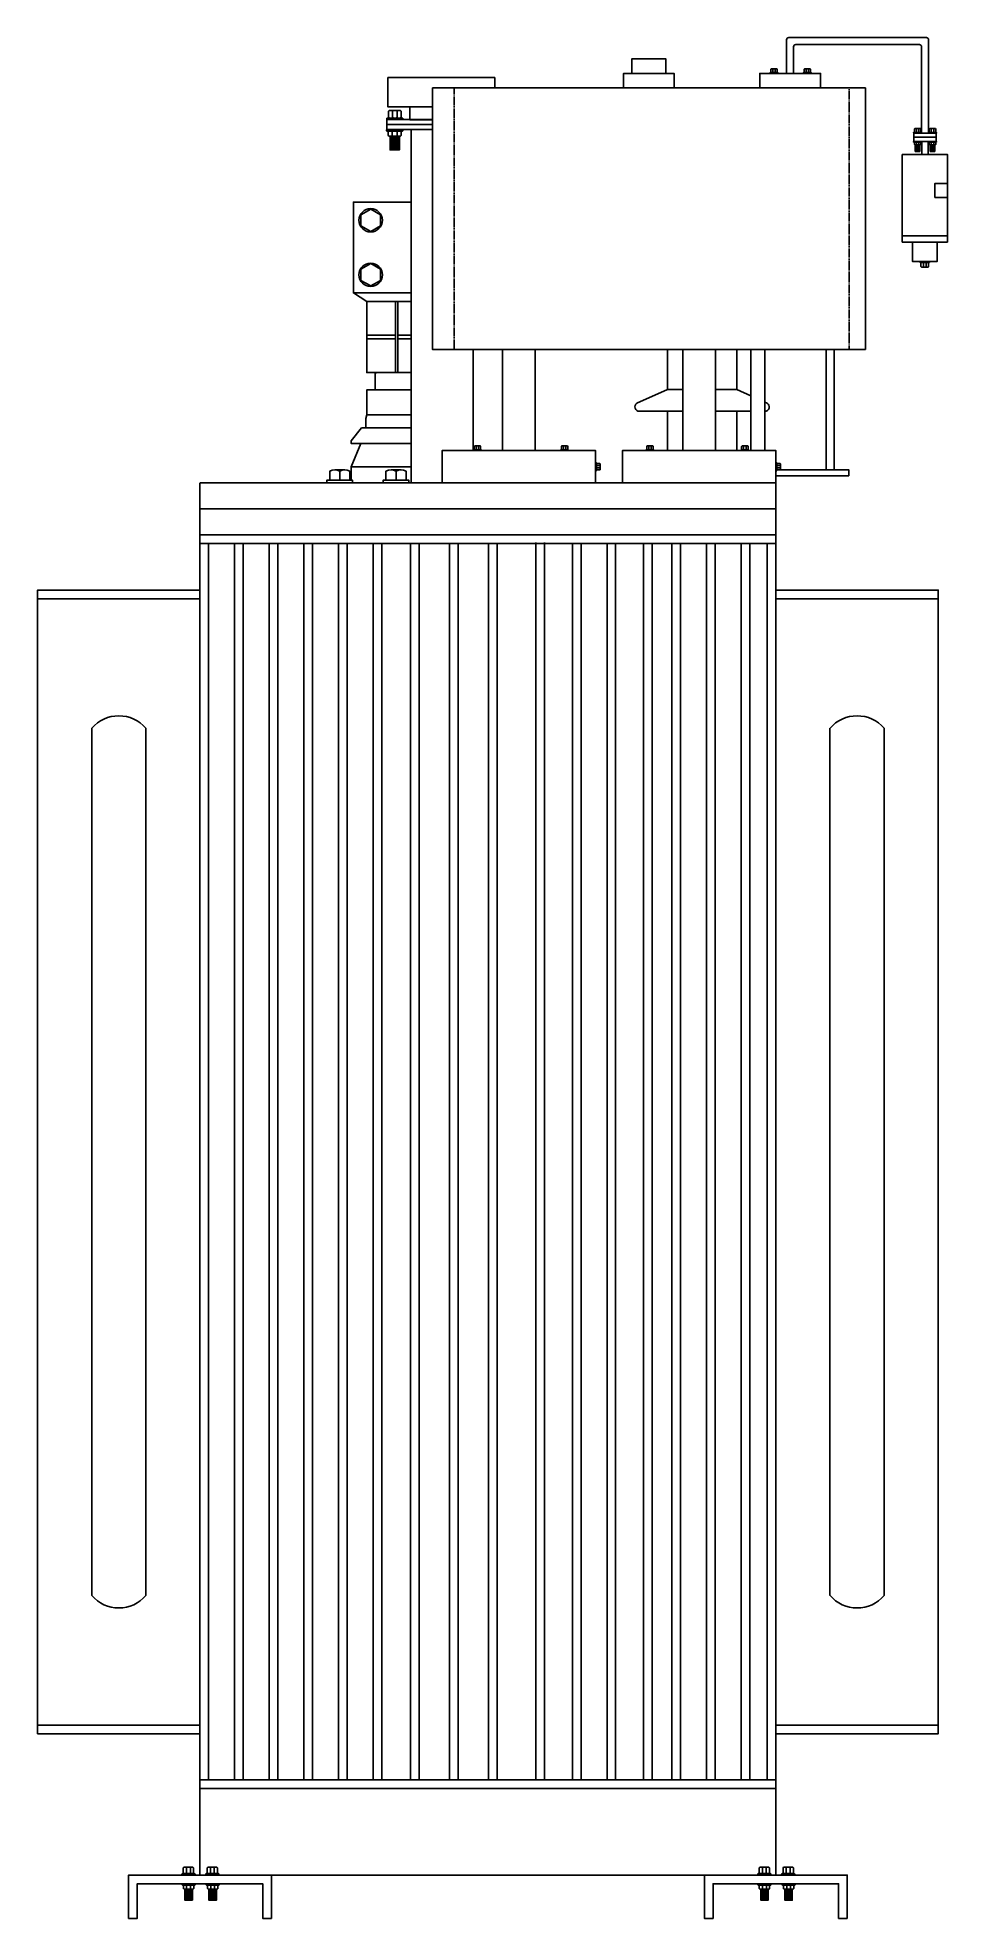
# Model space of a CAD drawing. Header units: millimetres. Extents: x 20927 to 53748, y 38421 to 54891.
# Drawn here: x 50075 to 51126, y 51488 to 53661 of the extents above; entities that cross this region are included whole.
import ezdxf

# ---------------------------------------------------------------- set-up
doc = ezdxf.new("R2010")
doc.units = ezdxf.units.MM
doc.linetypes.add('DASHEDX2', pattern=[1.5, 1, -0.5])
doc.layers.add('Btrans.', color=2, linetype='Continuous')
doc.layers.add('HIGHT', color=8, linetype='Continuous')

# ---------------------------------------------------------------- blocks, each defined once
blk = doc.blocks.new('A$C6F5A6055-flat-6')
at = {"layer": 'HIGHT'}
for p, q in [((0, 262.6), (0, 223.9)), ((161.5, 265.1), (2.5, 265.1)), ((155.8, 265.1), (161.5, 265.1)), ((164, 262.6), (164, 154.7)), ((8.1, 254.5), (8.1, 223.9)), ((153.3, 257), (10.6, 257)), ((155.8, 154.7), (155.8, 254.5)), ((147.1, 155.6), (155.5, 155.6)), ((155.5, 154.7), (147.1, 154.7)), ((155.5, 155.6), (147.5, 155.6)), ((147.6, 159.5), (148.1, 160)), ((147.6, 156.1), (147.6, 159.5)), ((148.1, 155.6), (147.6, 156.1)), ((148.1, 160), (149.9, 160)), ((148.1, 155.6), (154.6, 155.6)), ((149, 154.7), (153.7, 154.7)), ((149.5, 160), (149.9, 159.5)), ((149.9, 156.1), (149.5, 155.6)), ((149.9, 160), (152.7, 160)), ((150.4, 160), (149.9, 159.5)), ((149.9, 159.5), (149.9, 156.1)), ((149.9, 156.1), (150.4, 155.6)), ((152.2, 160), (152.7, 159.5)), ((152.7, 156.1), (152.2, 155.6)), ((152.7, 160), (154.6, 160)), ((153.2, 160), (152.7, 159.5)), ((152.7, 159.5), (152.7, 156.1)), ((152.7, 156.1), (153.2, 155.6)), ((154.6, 160), (155.1, 159.5)), ((155.1, 156.1), (154.6, 155.6)), ((155.1, 159.5), (155.1, 156.1)), ((164, 154.7), (155.8, 154.7)), ((164.3, 155.6), (172.7, 155.6)), ((172.7, 154.7), (164.3, 154.7)), ((172.7, 155.6), (164.7, 155.6)), ((164.8, 159.5), (165.3, 160)), ((164.8, 156.1), (164.8, 159.5)), ((165.3, 155.6), (164.8, 156.1)), ((165.3, 160), (167.1, 160)), ((165.3, 155.6), (171.8, 155.6)), ((166.2, 154.7), (170.9, 154.7)), ((166.7, 160), (167.1, 159.5)), ((167.1, 156.1), (166.7, 155.6)), ((167.6, 160), (167.1, 159.5)), ((167.1, 160), (169.9, 160)), ((167.1, 159.5), (167.1, 156.1)), ((167.1, 156.1), (167.6, 155.6)), ((169.4, 160), (169.9, 159.5)), ((169.9, 156.1), (169.4, 155.6)), ((170.4, 160), (169.9, 159.5)), ((169.9, 160), (171.8, 160)), ((169.9, 159.5), (169.9, 156.1)), ((169.9, 156.1), (170.4, 155.6)), ((171.8, 160), (172.3, 159.5)), ((172.3, 156.1), (171.8, 155.6)), ((172.3, 159.5), (172.3, 156.1)), ((147, 149.9), (172.7, 149.9)), ((147.1, 145.2), (155.5, 145.2)), ((155.5, 144.2), (147.1, 144.2)), ((147.2, 144.2), (155.1, 144.2)), ((147.6, 143.8), (148.1, 144.2)), ((147.6, 141.7), (147.6, 143.8)), ((148.1, 141.3), (147.6, 141.7)), ((154.6, 144.2), (148.1, 144.2)), ((149.9, 141.3), (148.1, 141.3)), ((148.6, 133.4), (148.6, 141.3)), ((154, 140.9), (148.6, 140.9)), ((154, 140.1), (148.6, 140.1)), ((154, 140.1), (148.6, 140.1)), ((154, 139.2), (148.6, 139.2)), ((154, 139.2), (148.6, 139.2)), ((154, 138.4), (148.6, 138.4)), ((154, 138.4), (148.6, 138.4)), ((154, 137.6), (148.6, 137.6)), ((154, 137.6), (148.6, 137.6)), ((154, 136.7), (148.6, 136.7)), ((154, 136.7), (148.6, 136.7)), ((154, 135.9), (148.6, 135.9)), ((154, 135.9), (148.6, 135.9)), ((154, 135.1), (148.6, 135.1)), ((154, 135.1), (148.6, 135.1)), ((154, 134.2), (148.6, 134.2)), ((154, 134.2), (148.6, 134.2)), ((154, 133.4), (148.6, 133.4)), ((153.7, 145.2), (149, 145.2)), ((149.9, 143.8), (149.5, 144.2)), ((149.5, 141.3), (149.9, 141.7)), ((149.9, 143.8), (150.4, 144.2)), ((149.9, 141.7), (149.9, 143.8)), ((150.4, 141.3), (149.9, 141.7)), ((152.7, 141.3), (149.9, 141.3)), ((152.7, 143.8), (152.2, 144.2)), ((152.2, 141.3), (152.7, 141.7)), ((152.7, 143.8), (153.2, 144.2)), ((152.7, 141.7), (152.7, 143.8)), ((153.2, 141.3), (152.7, 141.7)), ((154.6, 141.3), (152.7, 141.3)), ((154, 141.3), (154, 133.4)), ((154.6, 144.2), (155.1, 143.8)), ((155.1, 141.7), (154.6, 141.3)), ((155.1, 143.8), (155.1, 141.7)), ((156.3, 145.2), (156.3, 130.1)), ((163.5, 145.2), (163.5, 130.1)), ((164.3, 145.2), (172.7, 145.2)), ((172.7, 144.2), (164.3, 144.2)), ((164.4, 144.2), (172.3, 144.2)), ((164.8, 143.8), (165.3, 144.2)), ((164.8, 141.7), (164.8, 143.8)), ((165.3, 141.3), (164.8, 141.7)), ((171.8, 144.2), (165.3, 144.2)), ((167.1, 141.3), (165.3, 141.3)), ((165.8, 133.4), (165.8, 141.3)), ((171.2, 140.9), (165.8, 140.9)), ((171.2, 140.1), (165.8, 140.1)), ((171.2, 140.1), (165.8, 140.1)), ((171.2, 139.2), (165.8, 139.2)), ((171.2, 139.2), (165.8, 139.2)), ((171.2, 138.4), (165.8, 138.4)), ((171.2, 138.4), (165.8, 138.4)), ((171.2, 137.6), (165.8, 137.6)), ((171.2, 137.6), (165.8, 137.6)), ((171.2, 136.7), (165.8, 136.7)), ((171.2, 136.7), (165.8, 136.7)), ((171.2, 135.9), (165.8, 135.9)), ((171.2, 135.9), (165.8, 135.9)), ((171.2, 135.1), (165.8, 135.1)), ((171.2, 135.1), (165.8, 135.1)), ((171.2, 134.2), (165.8, 134.2)), ((171.2, 134.2), (165.8, 134.2)), ((171.2, 133.4), (165.8, 133.4)), ((170.9, 145.2), (166.2, 145.2)), ((167.1, 143.8), (166.7, 144.2)), ((166.7, 141.3), (167.1, 141.7)), ((167.1, 143.8), (167.6, 144.2)), ((167.1, 141.7), (167.1, 143.8)), ((167.6, 141.3), (167.1, 141.7)), ((169.9, 141.3), (167.1, 141.3)), ((169.9, 143.8), (169.4, 144.2)), ((169.4, 141.3), (169.9, 141.7)), ((169.9, 143.8), (170.4, 144.2)), ((169.9, 141.7), (169.9, 143.8)), ((170.4, 141.3), (169.9, 141.7)), ((171.8, 141.3), (169.9, 141.3)), ((171.2, 141.3), (171.2, 133.4)), ((171.8, 144.2), (172.3, 143.8)), ((172.3, 141.7), (171.8, 141.3)), ((172.3, 143.8), (172.3, 141.7)), ((164.6, 6.4), (154.5, 6.4)), ((154.5, 5.3), (164.6, 5.3)), ((164.6, 5.3), (155, 5.3)), ((155.7, 5.3), (155.1, 4.7)), ((155.1, 4.7), (155.1, 0.6)), ((155.1, 0.6), (155.7, 0)), ((155.7, 5.3), (163.5, 5.3)), ((156.8, 6.4), (162.4, 6.4)), ((157.9, 4.7), (157.4, 5.3)), ((157.4, 0), (157.9, 0.6)), ((157.9, 4.7), (158.5, 5.3)), ((157.9, 0.6), (157.9, 4.7)), ((158.5, 0), (157.9, 0.6)), ((161.2, 4.7), (160.7, 5.3)), ((160.7, 0), (161.2, 0.6)), ((161.2, 4.7), (161.8, 5.3)), ((161.2, 0.6), (161.2, 4.7)), ((161.8, 0), (161.2, 0.6)), ((164, 4.7), (163.5, 5.3)), ((163.5, 0), (164, 0.6)), ((164, 0.6), (164, 4.7)), ((155.7, 0), (157.9, 0)), ((157.9, 0), (161.2, 0)), ((161.2, 0), (163.5, 0))]:
    blk.add_line(p, q, dxfattribs=at)
for points in [[(147, 154.7), (172.7, 154.7), (172.7, 145.2), (147, 145.2)], [(133.6, 130.1), (185.6, 130.1), (185.6, 36), (133.6, 36)], [(133.6, 36), (185.6, 36), (185.6, 36), (133.6, 36)], [(133.6, 36), (185.6, 36), (185.6, 28.8), (133.6, 28.8)], [(145.2, 28.8), (173.9, 28.8), (173.9, 6.4), (145.2, 6.4)]]:
    blk.add_lwpolyline(points, close=True, dxfattribs=at)
blk.add_lwpolyline([(185.6, 80.5), (171.3, 80.5), (171.3, 96.7), (185.6, 96.7)], dxfattribs=at)
for centre, radius, start, end in [((2.5, 262.6), 2.5, 90, 180), ((161.5, 262.6), 2.5, 0, 90), ((10.6, 254.5), 2.5, 90, 180), ((153.3, 254.5), 2.5, 0, 90), ((147, 155.2), 0.473, 82.7348, 277.2652), ((155.6, 155.2), 0.473, 262.7348, 97.2652), ((164.2, 155.2), 0.473, 82.7348, 277.2652), ((172.8, 155.2), 0.473, 262.7348, 97.2652), ((147, 144.7), 0.473, 82.7348, 277.2652), ((155.6, 144.7), 0.473, 262.7348, 97.2652), ((164.2, 144.7), 0.473, 82.7348, 277.2652), ((172.8, 144.7), 0.473, 262.7348, 97.2652), ((154.4, 5.8), 0.567, 82.7348, 277.2652), ((164.7, 5.8), 0.567, 262.7348, 97.2652)]:
    blk.add_arc(centre, radius, start, end, dxfattribs=at)

msp = doc.modelspace()

# ---------------------------------------------------------------- linework, layer by layer
at = {"layer": 'Btrans.'}
for p, q in [((50262.6, 53146.6), (50262.6, 51537.5)), ((50927.7, 53146.6), (50262.7, 53146.6)), ((50927.6, 53146.6), (50927.6, 51537.5)), ((50927.6, 53116.6), (50262.6, 53116.6)), ((50927.6, 53086.6), (50262.6, 53086.6)), ((50927.6, 53076.6), (50262.6, 53076.6)), ((50262.6, 53012.8), (50075.1, 53012.8)), ((51115.1, 53012.8), (50927.6, 53012.8)), ((50075.1, 51711), (50262.6, 51711)), ((50927.6, 51711), (51115.1, 51711)), ((50262.6, 51647.5), (50927.6, 51647.5)), ((50262.6, 51637.5), (50927.6, 51637.5))]:
    msp.add_line(p, q, dxfattribs=at)
for points in [[(50262.6, 53022.8), (50075.1, 53022.8), (50075.1, 51701), (50262.6, 51701)], [(50927.6, 51701), (51115.1, 51701), (51115.1, 53022.8), (50927.6, 53022.8)], [(50345.1, 51537.5), (50345.1, 51487.5), (50335.1, 51487.5), (50335.1, 51527.5), (50190.1, 51527.5), (50190.1, 51487.5), (50180.1, 51487.5), (50180.1, 51537.5), (51010.1, 51537.5), (51010.1, 51487.5)], [(50845.1, 51537.5), (50845.1, 51487.5), (50855.1, 51487.5), (50855.1, 51527.5), (51000.1, 51527.5), (51000.1, 51487.5), (51010.1, 51487.5)]]:
    msp.add_lwpolyline(points, dxfattribs=at)
at = {"layer": 'HIGHT'}
for p, q in [((50924.1, 53624.8), (50924.1, 53621.4)), ((50926.9, 53624.8), (50926.9, 53621.4)), ((50962.6, 53624.8), (50962.6, 53621.4)), ((50965.4, 53624.8), (50965.4, 53621.4)), ((50485.8, 53577.2), (50484.8, 53576.2)), ((50484.8, 53569.4), (50485.8, 53568.4)), ((50491.3, 53577.2), (50490.4, 53576.2)), ((50490.4, 53569.4), (50491.3, 53568.4)), ((50492.9, 53546.6), (50482.1, 53546.6)), ((50492.9, 53544.9), (50482.1, 53544.9)), ((50492.9, 53543.2), (50482.1, 53543.2)), ((50492.9, 53541.5), (50482.1, 53541.5)), ((50484.7, 53552.3), (50485.7, 53553.2)), ((50485.7, 53547.3), (50484.7, 53548.2)), ((50490.2, 53552.3), (50491.2, 53553.2)), ((50491.2, 53547.3), (50490.2, 53548.2)), ((50492.9, 53539.9), (50482.1, 53539.9)), ((50492.9, 53538.2), (50482.1, 53538.2)), ((50492.9, 53536.5), (50482.1, 53536.5)), ((50492.9, 53534.8), (50482.1, 53534.8)), ((50492.9, 53533.2), (50482.1, 53533.2)), ((50455.2, 53356.2), (50439.7, 53366.2)), ((50488.2, 53356.2), (50488.2, 53274.2)), ((50491.2, 53356.2), (50491.2, 53274.2)), ((50455.2, 53317.3), (50488.2, 53317.3)), ((50455.2, 53313.2), (50488.2, 53313.2)), ((50491.2, 53317.3), (50506.6, 53317.3)), ((50491.2, 53313.2), (50506.6, 53313.2)), ((50882.4, 53254.5), (50857.8, 53254.5)), ((50802.4, 53184.1), (50802.4, 53229.5)), ((50898.7, 53229.5), (50857.8, 53229.5)), ((50882.4, 53184.1), (50882.4, 53229.5)), ((50581.2, 53189.4), (50581.6, 53188.9)), ((50581.6, 53185.5), (50581.2, 53185)), ((50584.9, 53189.4), (50584.4, 53188.9)), ((50584.4, 53185.5), (50584.9, 53185)), ((50681.8, 53189.4), (50682.2, 53188.9)), ((50682.2, 53185.5), (50681.8, 53185)), ((50685.5, 53189.4), (50685, 53188.9)), ((50685, 53185.5), (50685.5, 53185)), ((50780.3, 53189.4), (50780.8, 53188.9)), ((50780.8, 53185.5), (50780.3, 53185)), ((50784, 53189.4), (50783.6, 53188.9)), ((50783.6, 53185.5), (50784, 53185)), ((50890, 53189.4), (50890.4, 53188.9)), ((50890.4, 53185.5), (50890, 53185)), ((50893.7, 53189.4), (50893.2, 53188.9)), ((50893.2, 53185.5), (50893.7, 53185)), ((50418.2, 53161.7), (50429.7, 53161.7)), ((50437.2, 53165.2), (50437.2, 53149.9)), ((50483.2, 53161.7), (50494.7, 53161.7)), ((50489, 53149.9), (50489, 53160.1)), ((50720.9, 53166.7), (50720.5, 53167.2)), ((50720.9, 53164), (50720.5, 53163.5)), ((50724.8, 53167.2), (50724.4, 53166.7)), ((50724.8, 53163.5), (50724.4, 53164)), ((50929.1, 53166.7), (50928.7, 53167.2)), ((50929.1, 53164), (50928.7, 53163.5)), ((50933.1, 53167.2), (50932.6, 53166.7)), ((50933.1, 53163.5), (50932.6, 53164)), ((50272.6, 53076.6), (50272.6, 51647.2)), ((50302.6, 53076.6), (50302.6, 51647.2)), ((50312.6, 53076.6), (50312.6, 51647.2)), ((50342.6, 53076.6), (50342.6, 51647.2)), ((50352.6, 53076.6), (50352.6, 51647.2)), ((50382.6, 53076.6), (50382.6, 51647.2)), ((50392.6, 53076.6), (50392.6, 51647.2)), ((50422.6, 53076.6), (50422.6, 51647.2)), ((50432.6, 53076.6), (50432.6, 51647.2)), ((50462.6, 53076.6), (50462.6, 51647.2)), ((50472.6, 53076.6), (50472.6, 51647.2)), ((50505.6, 53076.6), (50505.6, 51647.2)), ((50515.6, 53076.6), (50515.6, 51647.2)), ((50550.6, 53076.6), (50550.6, 51647.2)), ((50560.6, 53076.6), (50560.6, 51647.2)), ((50595.6, 53076.6), (50595.6, 51647.2)), ((50605.6, 53076.6), (50605.6, 51647.2)), ((50650.6, 53077.7), (50650.6, 51648.2)), ((50660.6, 53077.7), (50660.6, 51648.2)), ((50692.6, 53076.6), (50692.6, 51647.2)), ((50702.6, 53076.6), (50702.6, 51647.2)), ((50732.6, 53076.6), (50732.6, 51647.2)), ((50742.6, 53076.6), (50742.6, 51647.2)), ((50774.6, 53076.6), (50774.6, 51647.2)), ((50784.6, 53076.6), (50784.6, 51647.2)), ((50807.6, 53076.6), (50807.6, 51647.2)), ((50817.6, 53076.6), (50817.6, 51647.2)), ((50847.6, 53076.6), (50847.6, 51647.2)), ((50857.6, 53076.6), (50857.6, 51647.2)), ((50887.6, 53076.6), (50887.6, 51647.2)), ((50897.6, 53076.6), (50897.6, 51647.2)), ((50917.6, 53076.6), (50917.6, 51647.2)), ((50137.6, 52863.1), (50137.6, 51860.7)), ((50200.1, 51860.7), (50200.1, 52863.1)), ((50990.1, 52863.1), (50990.1, 51860.7)), ((51052.6, 51860.7), (51052.6, 52863.1)), ((50252.2, 51546.7), (50251.5, 51545.9)), ((50273.9, 51546.7), (50274.6, 51545.9)), ((50278.3, 51546.7), (50279.1, 51545.9)), ((50938.9, 51546.7), (50939.6, 51545.9)), ((50943.3, 51546.7), (50944.1, 51545.9)), ((50253.8, 51520.7), (50245.1, 51520.7)), ((50247, 51540.1), (50246.3, 51539.3)), ((50247.2, 51522), (50247.2, 51525.3)), ((50251.7, 51525.3), (50250.9, 51526)), ((50250.9, 51521.3), (50251.7, 51522)), ((50251.5, 51540.1), (50252.2, 51539.3)), ((50281.6, 51520.6), (50273, 51520.6)), ((50275.1, 51525.2), (50275.8, 51525.9)), ((50275.8, 51521.2), (50275.1, 51521.9)), ((50279.5, 51521.9), (50279.5, 51525.2)), ((50918.8, 51520.7), (50910.1, 51520.7)), ((50912, 51540.1), (50911.3, 51539.3)), ((50912.2, 51525.3), (50913, 51526)), ((50913, 51521.3), (50912.2, 51522)), ((50916.5, 51540.1), (50917.2, 51539.3)), ((50916.7, 51522), (50916.7, 51525.3)), ((50946.6, 51520.6), (50938, 51520.6)), ((50940.1, 51525.2), (50940.8, 51525.9)), ((50940.8, 51521.2), (50940.1, 51521.9)), ((50944.5, 51521.9), (50944.5, 51525.2)), ((50253.8, 51519.4), (50245.1, 51519.4)), ((50253.8, 51518), (50245.1, 51518)), ((50253.8, 51516.7), (50245.1, 51516.7)), ((50253.8, 51515.4), (50245.1, 51515.4)), ((50253.8, 51514), (50245.1, 51514)), ((50253.8, 51512.7), (50245.1, 51512.7)), ((50253.8, 51511.3), (50245.1, 51511.3)), ((50253.8, 51510), (50245.1, 51510)), ((50281.6, 51519.3), (50273, 51519.3)), ((50281.6, 51517.9), (50273, 51517.9)), ((50281.6, 51516.6), (50273, 51516.6)), ((50281.6, 51515.2), (50273, 51515.2)), ((50281.6, 51513.9), (50273, 51513.9)), ((50281.6, 51512.6), (50273, 51512.6)), ((50281.6, 51511.2), (50273, 51511.2)), ((50281.6, 51509.9), (50273, 51509.9)), ((50918.8, 51519.4), (50910.1, 51519.4)), ((50918.8, 51518), (50910.1, 51518)), ((50918.8, 51516.7), (50910.1, 51516.7)), ((50918.8, 51515.4), (50910.1, 51515.4)), ((50918.8, 51514), (50910.1, 51514)), ((50918.8, 51512.7), (50910.1, 51512.7)), ((50918.8, 51511.3), (50910.1, 51511.3)), ((50918.8, 51510), (50910.1, 51510)), ((50946.6, 51519.3), (50938, 51519.3)), ((50946.6, 51517.9), (50938, 51517.9)), ((50946.6, 51516.6), (50938, 51516.6)), ((50946.6, 51515.2), (50938, 51515.2)), ((50946.6, 51513.9), (50938, 51513.9)), ((50946.6, 51512.6), (50938, 51512.6)), ((50946.6, 51511.2), (50938, 51511.2)), ((50946.6, 51509.9), (50938, 51509.9))]:
    msp.add_line(p, q, dxfattribs=at)
at = {"layer": 'HIGHT', "linetype": 'DASHEDX2'}
for p, q in [((50556, 53603.2), (50556, 53300.9)), ((51012.2, 53300.9), (51012.2, 53603.2))]:
    msp.add_line(p, q, dxfattribs=at)
at = {"layer": 'HIGHT'}
for points in [[(50800.7, 53619.9), (50800.7, 53636.7), (50761.2, 53636.7), (50761.2, 53619.9)], [(50531, 53581.2), (50479.7, 53581.2), (50479.7, 53615.2), (50602.9, 53615.2), (50602.9, 53603.2)], [(50810.1, 53603.2), (50810.1, 53619.9), (50751.8, 53619.9), (50751.8, 53603.2)], [(50909, 53603.2), (50909, 53619.9), (50979.3, 53619.9), (50979.3, 53603.2)], [(50922.3, 53620.9), (50921.8, 53621.4), (50921.8, 53624.8), (50922.3, 53625.3), (50928.8, 53625.3), (50929.2, 53624.8), (50929.2, 53621.4), (50928.8, 53620.9)], [(50924.6, 53625.3), (50924.1, 53624.8), (50923.7, 53625.3)], [(50924.6, 53620.9), (50924.1, 53621.4), (50923.7, 53620.9)], [(50926.4, 53625.3), (50926.9, 53624.8), (50927.4, 53625.3)], [(50927.4, 53620.9), (50926.9, 53621.4), (50926.4, 53620.9)], [(50960.7, 53620.9), (50960.3, 53621.4), (50960.3, 53624.8), (50960.7, 53625.3), (50967.2, 53625.3), (50967.7, 53624.8), (50967.7, 53621.4), (50967.2, 53620.9)], [(50963.1, 53625.3), (50962.6, 53624.8), (50962.1, 53625.3)], [(50963.1, 53620.9), (50962.6, 53621.4), (50962.1, 53620.9)], [(50964.9, 53625.3), (50965.4, 53624.8), (50965.8, 53625.3)], [(50965.8, 53620.9), (50965.4, 53621.4), (50964.9, 53620.9)], [(50531, 53555.3), (50478.4, 53555.3), (50478.4, 53566.6), (50531, 53566.6)], [(50481.1, 53568.4), (50480.1, 53569.4), (50480.1, 53576.2), (50481.1, 53577.2), (50494.1, 53577.2), (50495, 53576.2), (50495, 53569.4), (50494.1, 53568.4)], [(50483.9, 53577.2), (50484.8, 53576.2), (50484.8, 53569.4), (50483.9, 53568.4)], [(50489.4, 53577.2), (50490.4, 53576.2), (50490.4, 53569.4), (50489.4, 53568.4)], [(50531, 53566.5), (50504.9, 53566.5), (50504.9, 53581.2)], [(50478.4, 53560.9), (50531, 53560.9)], [(50494, 53553.2), (50494.9, 53552.3), (50494.9, 53548.2), (50494, 53547.3), (50481, 53547.3), (50480, 53548.2), (50480, 53552.3), (50481, 53553.2)], [(50492.9, 53547.3), (50492.9, 53531.5), (50482.1, 53531.5), (50482.1, 53547.3)], [(50483.8, 53547.3), (50484.7, 53548.2), (50484.7, 53552.3), (50483.8, 53553.2)], [(50489.3, 53547.3), (50490.2, 53548.2), (50490.2, 53552.3), (50489.3, 53553.2)], [(50542.2, 53146.6), (50542.2, 53184.1), (50719.5, 53184.1), (50719.5, 53146.6), (50506.6, 53146.6), (50506.6, 53555.3)], [(50506.6, 53471.2), (50439.7, 53471.2), (50439.7, 53366.2), (50506.6, 53366.2)], [(50506.6, 53356.2), (50455.2, 53356.2), (50455.2, 53274.2), (50506.6, 53274.2)], [(50577.9, 53300.9), (50577.9, 53184.1)], [(50612.1, 53300.9), (50612.1, 53184.1)], [(50649.6, 53184.1), (50649.6, 53300.9)], [(50802.4, 53300.9), (50802.4, 53254.5), (50820.3, 53254.5)], [(50820.3, 53300.9), (50820.3, 53184.1)], [(50857.8, 53184.1), (50857.8, 53300.9)], [(50898.7, 53247.2), (50882.4, 53254.5), (50882.4, 53300.9)], [(50898.7, 53184.1), (50898.7, 53300.9)], [(50914.8, 53300.9), (50914.8, 53184.1)], [(50985.5, 53161.8), (50985.5, 53300.9)], [(50995.1, 53300.9), (50995.1, 53161.8)], [(50466, 53274.2), (50464.7, 53272.9), (50464.7, 53254.2)], [(50506.6, 53254.1), (50455.2, 53254.2), (50455.2, 53225.2), (50506.6, 53225.2)], [(50455.2, 53225.2), (50454.2, 53221.2), (50454.2, 53210.2)], [(50506.6, 53192.2), (50437.2, 53192.2), (50437.2, 53195.2), (50449.2, 53210.2), (50506.6, 53210.2)], [(50448.2, 53192.2), (50437.2, 53165.2), (50506.6, 53165.2)], [(50579.8, 53185), (50579.3, 53185.5), (50579.3, 53188.9), (50579.8, 53189.4), (50586.3, 53189.4), (50586.7, 53188.9), (50586.7, 53185.5), (50586.3, 53185)], [(50582.1, 53189.4), (50581.6, 53188.9), (50581.6, 53185.5), (50582.1, 53185)], [(50583.9, 53189.4), (50584.4, 53188.9), (50584.4, 53185.5), (50583.9, 53185)], [(50680.4, 53185), (50679.9, 53185.5), (50679.9, 53188.9), (50680.4, 53189.4), (50686.9, 53189.4), (50687.3, 53188.9), (50687.3, 53185.5), (50686.9, 53185)], [(50682.7, 53189.4), (50682.2, 53188.9), (50682.2, 53185.5), (50682.7, 53185)], [(50684.5, 53189.4), (50685, 53188.9), (50685, 53185.5), (50684.5, 53185)], [(50778.9, 53185), (50778.5, 53185.5), (50778.5, 53188.9), (50778.9, 53189.4), (50785.5, 53189.4), (50785.9, 53188.9), (50785.9, 53185.5), (50785.5, 53185)], [(50781.3, 53189.4), (50780.8, 53188.9), (50780.8, 53185.5), (50781.3, 53185)], [(50783.1, 53189.4), (50783.6, 53188.9), (50783.6, 53185.5), (50783.1, 53185)], [(50888.6, 53185), (50888.1, 53185.5), (50888.1, 53188.9), (50888.6, 53189.4), (50895.1, 53189.4), (50895.6, 53188.9), (50895.6, 53185.5), (50895.1, 53185)], [(50890.9, 53189.4), (50890.4, 53188.9), (50890.4, 53185.5), (50890.9, 53185)], [(50892.7, 53189.4), (50893.2, 53188.9), (50893.2, 53185.5), (50892.7, 53185)], [(50409.2, 53146.6), (50409.2, 53149.9), (50438.7, 53149.9), (50438.7, 53146.6)], [(50474.2, 53146.6), (50474.2, 53149.9), (50503.7, 53149.9), (50503.7, 53146.6)], [(50720.5, 53168.6), (50720.9, 53169.1), (50724.4, 53169.1), (50724.8, 53168.6), (50724.8, 53162.1), (50724.4, 53161.6), (50720.9, 53161.6), (50720.5, 53162.1)], [(50724.8, 53166.3), (50724.4, 53166.7), (50720.9, 53166.7), (50720.5, 53166.3)], [(50724.8, 53164.4), (50724.4, 53164), (50720.9, 53164), (50720.5, 53164.4)], [(50927.7, 53161.8), (51011.8, 53161.8), (51011.8, 53155), (50927.7, 53155)], [(50928.7, 53168.6), (50929.1, 53169.1), (50932.6, 53169.1), (50933.1, 53168.6), (50933.1, 53162.1), (50932.6, 53161.6), (50929.1, 53161.6), (50928.7, 53162.1)], [(50933.1, 53166.3), (50932.6, 53166.7), (50929.1, 53166.7), (50928.7, 53166.3)], [(50933.1, 53164.4), (50932.6, 53164), (50929.1, 53164), (50928.7, 53164.4)], [(50244, 51539.3), (50243.3, 51540.1), (50243.3, 51545.9), (50244, 51546.7), (50254.5, 51546.7), (50255.2, 51545.9), (50255.2, 51540.1), (50254.5, 51539.3)], [(50246.3, 51546.7), (50247, 51545.9), (50247.8, 51546.7)], [(50247, 51545.9), (50247, 51540.1), (50247.8, 51539.3)], [(50250.7, 51546.7), (50251.5, 51545.9), (50251.5, 51540.1), (50250.7, 51539.3)], [(50271.6, 51539.3), (50270.9, 51540.1), (50270.9, 51545.9), (50271.6, 51546.7), (50282.1, 51546.7), (50282.8, 51545.9), (50282.8, 51540.1), (50282.1, 51539.3)], [(50275.4, 51546.7), (50274.6, 51545.9), (50274.6, 51540.1)], [(50279.8, 51546.7), (50279.1, 51545.9), (50279.1, 51540.1)], [(50909, 51539.3), (50908.3, 51540.1), (50908.3, 51545.9), (50909, 51546.7), (50919.5, 51546.7), (50920.2, 51545.9), (50920.2, 51540.1), (50919.5, 51539.3)], [(50911.3, 51546.7), (50912, 51545.9), (50912.8, 51546.7)], [(50912, 51545.9), (50912, 51540.1), (50912.8, 51539.3)], [(50915.7, 51546.7), (50916.5, 51545.9), (50917.2, 51546.7)], [(50916.5, 51545.9), (50916.5, 51540.1), (50915.7, 51539.3)], [(50936.6, 51539.3), (50935.9, 51540.1), (50935.9, 51545.9), (50936.6, 51546.7), (50947.1, 51546.7), (50947.8, 51545.9), (50947.8, 51540.1), (50947.1, 51539.3)], [(50940.4, 51546.7), (50939.6, 51545.9), (50939.6, 51540.1)], [(50944.8, 51546.7), (50944.1, 51545.9), (50944.1, 51540.1)], [(50254.7, 51526), (50255.4, 51525.3), (50255.4, 51522), (50254.7, 51521.3), (50244.2, 51521.3), (50243.5, 51522), (50243.5, 51525.3), (50244.2, 51526)], [(50253.8, 51521.3), (50253.8, 51508.7), (50245.1, 51508.7), (50245.1, 51521.3)], [(50246.5, 51526), (50247.2, 51525.3), (50248, 51526)], [(50248, 51521.3), (50247.2, 51522), (50246.5, 51521.3)], [(50252.4, 51521.3), (50251.7, 51522), (50251.7, 51525.3), (50252.4, 51526)], [(50282.5, 51525.9), (50283.3, 51525.2), (50283.3, 51521.9), (50282.5, 51521.2), (50272.1, 51521.2), (50271.3, 51521.9), (50271.3, 51525.2), (50272.1, 51525.9)], [(50281.6, 51521.2), (50281.6, 51508.5), (50273, 51508.5), (50273, 51521.2)], [(50275.4, 51539.3), (50274.6, 51540.1), (50273.9, 51539.3)], [(50274.3, 51521.2), (50275.1, 51521.9), (50275.1, 51525.2), (50274.3, 51525.9)], [(50278.3, 51539.3), (50279.1, 51540.1), (50279.8, 51539.3)], [(50278.8, 51525.9), (50279.5, 51525.2), (50280.3, 51525.9)], [(50280.3, 51521.2), (50279.5, 51521.9), (50278.8, 51521.2)], [(50919.7, 51526), (50920.4, 51525.3), (50920.4, 51522), (50919.7, 51521.3), (50909.2, 51521.3), (50908.5, 51522), (50908.5, 51525.3), (50909.2, 51526)], [(50918.8, 51521.3), (50918.8, 51508.7), (50910.1, 51508.7), (50910.1, 51521.3)], [(50911.5, 51521.3), (50912.2, 51522), (50912.2, 51525.3), (50911.5, 51526)], [(50915.9, 51526), (50916.7, 51525.3), (50917.4, 51526)], [(50917.4, 51521.3), (50916.7, 51522), (50915.9, 51521.3)], [(50947.5, 51525.9), (50948.3, 51525.2), (50948.3, 51521.9), (50947.5, 51521.2), (50937.1, 51521.2), (50936.3, 51521.9), (50936.3, 51525.2), (50937.1, 51525.9)], [(50946.6, 51521.2), (50946.6, 51508.5), (50938, 51508.5), (50938, 51521.2)], [(50940.4, 51539.3), (50939.6, 51540.1), (50938.9, 51539.3)], [(50939.3, 51521.2), (50940.1, 51521.9), (50940.1, 51525.2), (50939.3, 51525.9)], [(50943.3, 51539.3), (50944.1, 51540.1), (50944.8, 51539.3)], [(50943.8, 51525.9), (50944.5, 51525.2), (50945.3, 51525.9)], [(50945.3, 51521.2), (50944.5, 51521.9), (50943.8, 51521.2)]]:
    msp.add_lwpolyline(points, dxfattribs=at)
for points in [[(50921.3, 53619.9, -1.135579), (50921.3, 53620.9), (50929.7, 53620.9, -1.135579), (50929.7, 53619.9)], [(50968.2, 53619.9, 1.135579), (50968.2, 53620.9), (50959.8, 53620.9, 1.135579), (50959.8, 53619.9)], [(50496, 53566.6, 1.135579), (50496, 53568.4), (50479.2, 53568.4, 1.135579), (50479.2, 53566.6)], [(50802.4, 53254.5), (50767.2, 53238.8, 0.753517), (50769.9, 53229.5), (50820.3, 53229.5)], [(50914.8, 53229.5), (50914.9, 53229.5, 0.753517), (50917.5, 53238.8), (50914.8, 53240)], [(50578.8, 53184.1, -1.135579), (50578.8, 53185), (50587.2, 53185, -1.135579), (50587.2, 53184.1)], [(50687.8, 53184.1, 1.135579), (50687.8, 53185), (50679.4, 53185, 1.135579), (50679.4, 53184.1)], [(50786.4, 53184.1, 1.135579), (50786.4, 53185), (50778, 53185, 1.135579), (50778, 53184.1)], [(50887.6, 53184.1, -1.135579), (50887.6, 53185), (50896, 53185, -1.135579), (50896, 53184.1)], [(50424, 53160.1, 0.27283), (50412.4, 53160.1), (50412.4, 53149.9)], [(50424, 53149.9), (50424, 53160.1, -0.27283), (50435.5, 53160.1), (50435.5, 53149.9)], [(50500.5, 53149.9), (50500.5, 53160.1, 0.27283), (50489, 53160.1, 0.27283), (50477.4, 53160.1), (50477.4, 53149.9)], [(50719.5, 53169.6, -1.135579), (50720.5, 53169.6), (50720.5, 53161.1, -1.135579), (50719.5, 53161.1)], [(50927.7, 53169.6, -1.135579), (50928.7, 53169.6), (50928.7, 53161.1, -1.135579), (50927.7, 53161.1)]]:
    msp.add_lwpolyline(points, format="xyb", dxfattribs=at)
for points in [[(50531, 53603.2), (50531, 53300.9), (51031, 53300.9), (51031, 53603.2)], [(50470.9, 53456.7), (50459.7, 53463.2), (50448.5, 53456.7), (50448.5, 53443.8), (50459.7, 53437.3), (50470.9, 53443.8)], [(50470.9, 53380.8), (50459.7, 53374.3), (50448.5, 53380.8), (50448.5, 53393.7), (50459.7, 53400.2), (50470.9, 53393.7)], [(50927.7, 53146.6), (50927.7, 53184.1), (50750.4, 53184.1), (50750.4, 53146.6)]]:
    msp.add_lwpolyline(points, close=True, dxfattribs=at)
for points in [[(50495.9, 53553.2, 1.135579), (50495.9, 53555.1), (50479, 53555.1, 1.135579), (50479, 53553.2)], [(50242.5, 51539.3, 0.940941), (50242.5, 51537.5), (50256, 51537.5, 0.940941), (50256, 51539.3)], [(50256.2, 51526, 1.149236), (50256.2, 51527.5), (50242.7, 51527.5, 1.149236), (50242.7, 51526)], [(50283.6, 51537.5), (50270.1, 51537.5, -0.940941), (50270.1, 51539.3), (50283.6, 51539.3, -0.940941)], [(50284.1, 51525.9), (50270.6, 51525.9, -1.149236), (50270.6, 51527.4), (50284.1, 51527.4, -1.149236)], [(50921, 51539.3, -0.940941), (50921, 51537.5), (50907.5, 51537.5, -0.940941), (50907.5, 51539.3)], [(50921.2, 51526), (50907.7, 51526, -1.149236), (50907.7, 51527.5), (50921.2, 51527.5, -1.149236)], [(50948.6, 51537.5, 0.940941), (50948.6, 51539.3), (50935.1, 51539.3, 0.940941), (50935.1, 51537.5)], [(50935.6, 51527.4, 1.149236), (50935.6, 51525.9), (50949.1, 51525.9, 1.149236), (50949.1, 51527.4)]]:
    msp.add_lwpolyline(points, format="xyb", close=True, dxfattribs=at)
for centre in [(50459.7, 53450.2), (50459.7, 53387.2)]:
    msp.add_circle(centre, 13.5, dxfattribs=at)
for centre, start, end in [((50168.9, 52836.3), 40.5905, 139.4095), ((51021.4, 52836.3), 40.5905, 139.4095), ((50168.9, 51887.5), 220.5905, 319.4095), ((51021.4, 51887.5), 220.5905, 319.4095)]:
    msp.add_arc(centre, 41.2, start, end, dxfattribs=at)

# ---------------------------------------------------------------- block references
msp.add_blockref('A$C6F5A6055-flat-6', (50940, 53396.2))

doc.saveas('drawing.dxf')
